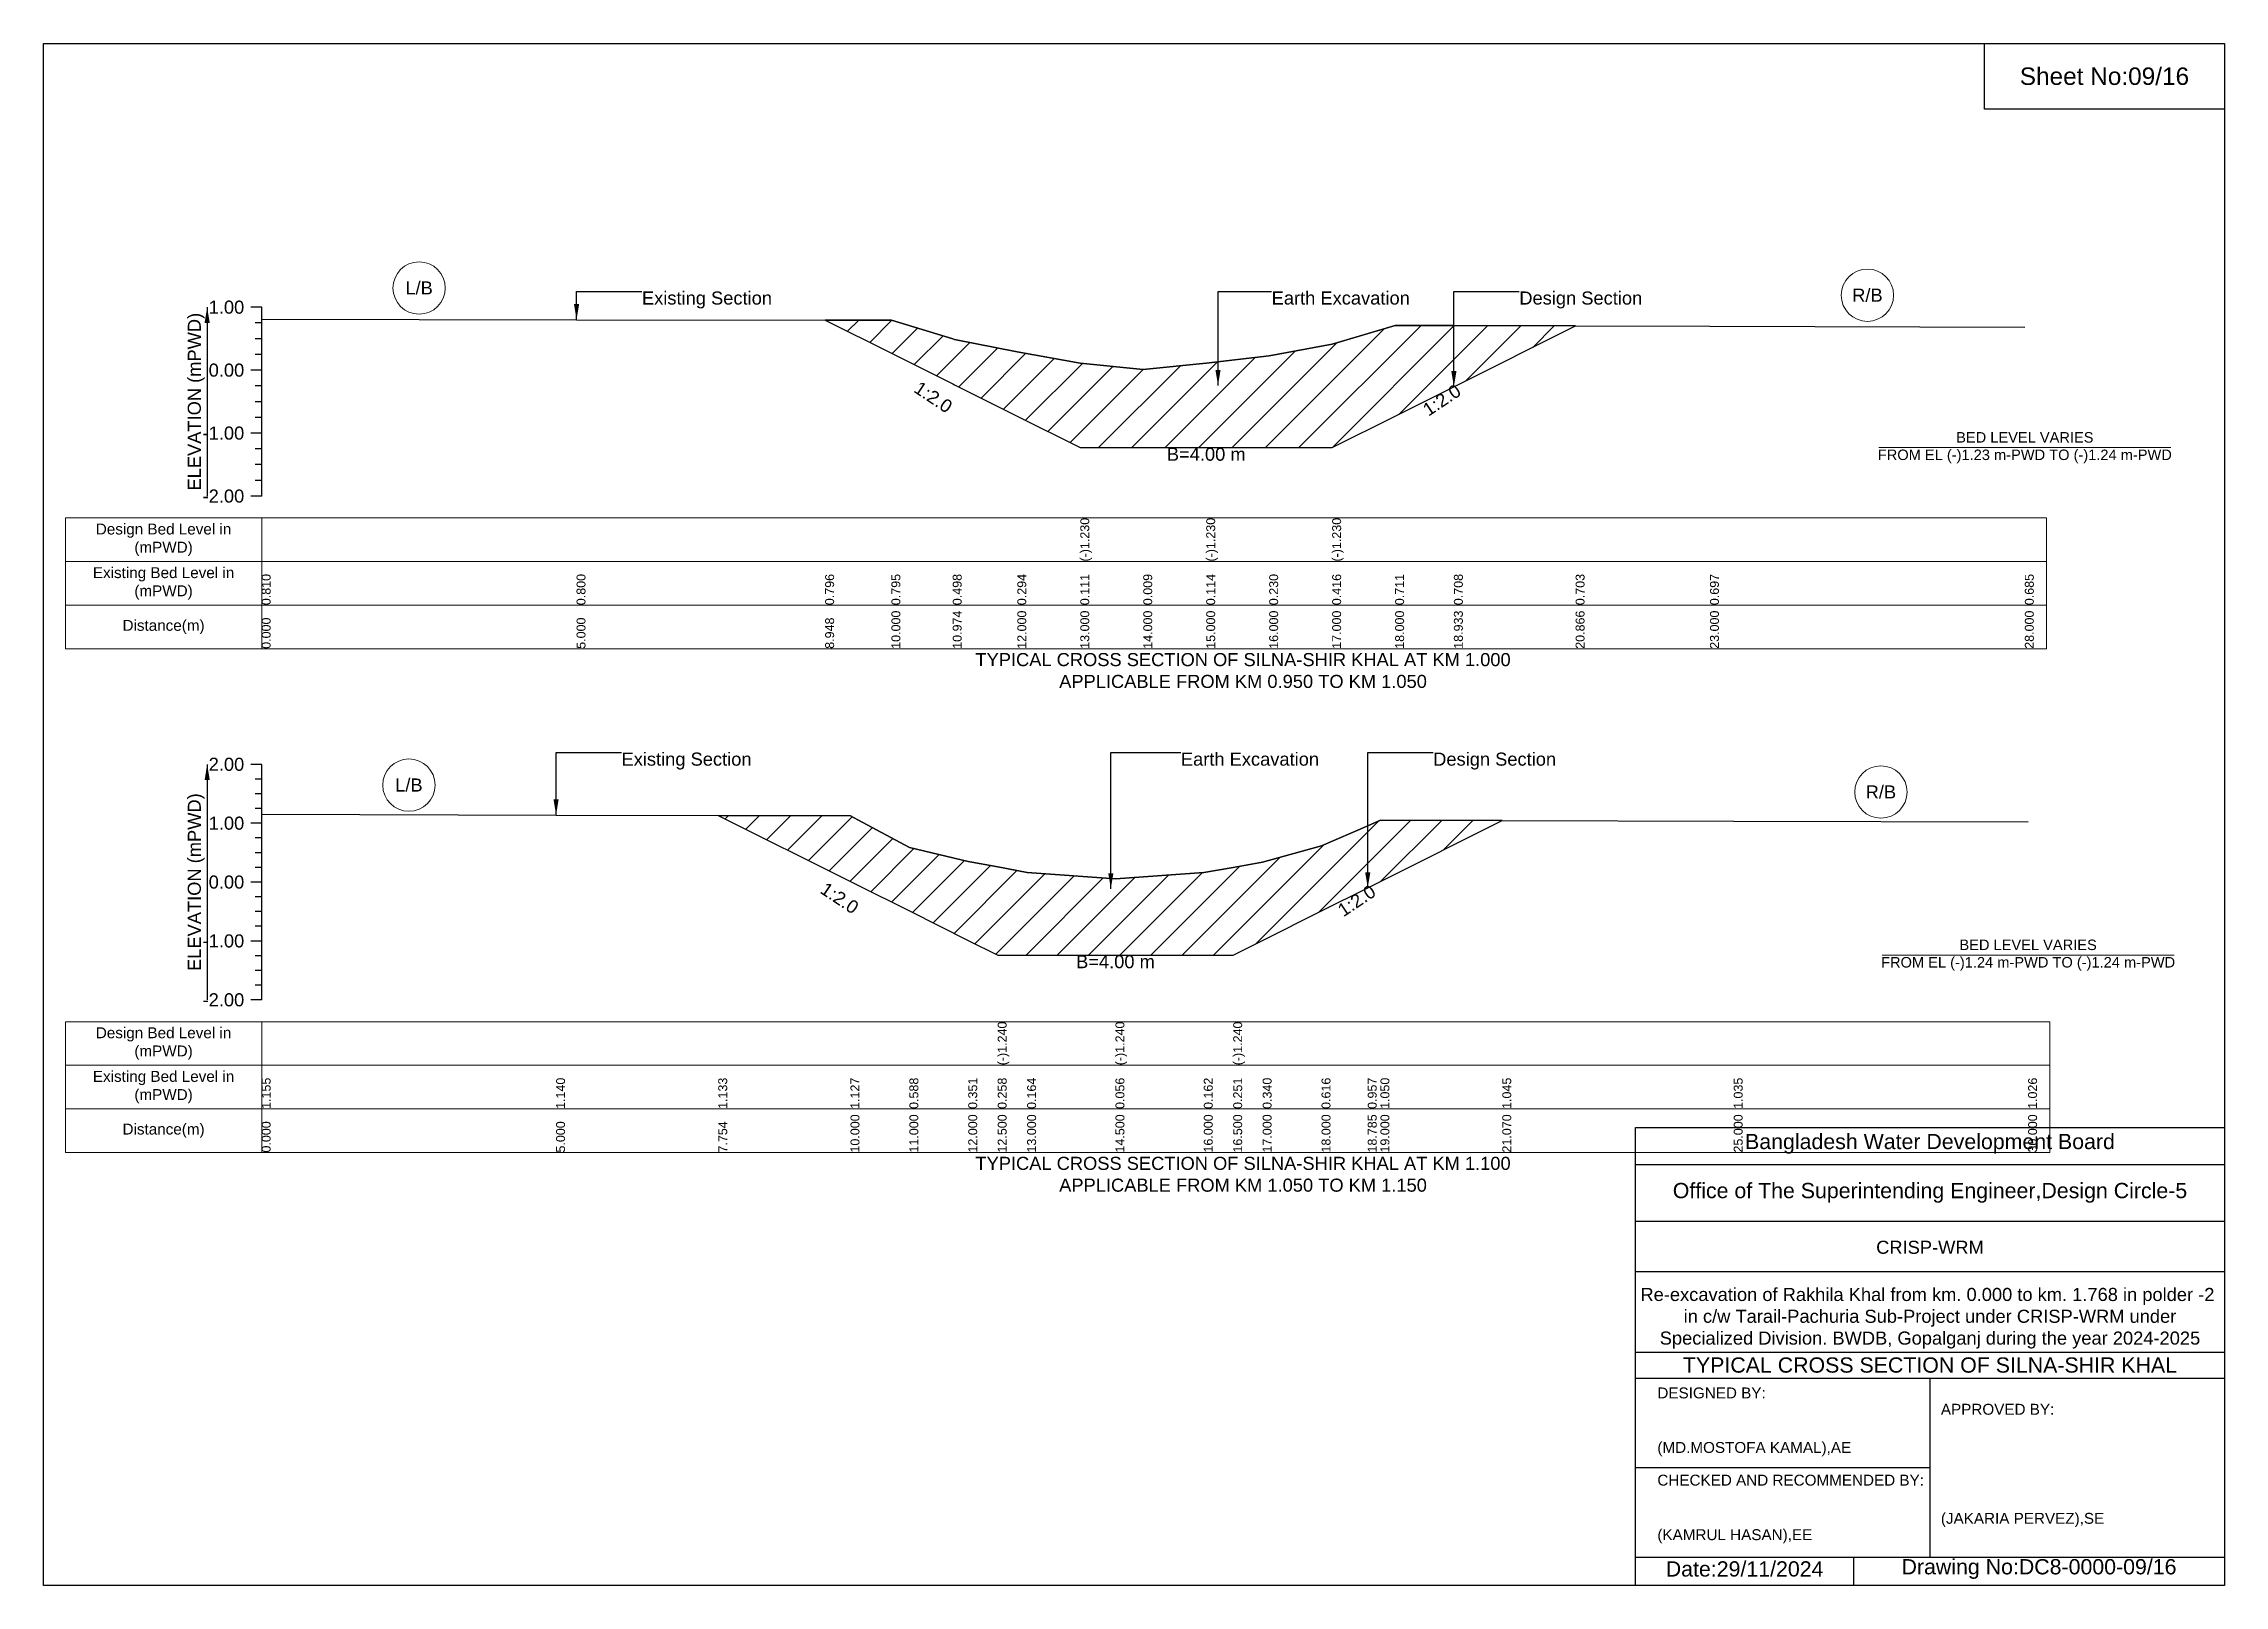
# Model space of a CAD drawing. Header units: inches. Extents: x 91000 to 258000, y -5656 to 0.
# Drawn here: x 180000 to 188000, y -5656 to 0 of the extents above; entities that cross this region are included whole.
import ezdxf

# ---------------------------------------------------------------- set-up
doc = ezdxf.new("R2010")
doc.units = ezdxf.units.IN
doc.header["$LTSCALE"] = 7
doc.header["$MEASUREMENT"] = 0
for name, color, linetype, lineweight in [('Cross section Data Border', 7, 'Continuous', 9), ('Cross Section Labels', 7, 'Continuous', 9), ('Existing_Bed_Level for Xsection', 7, 'Continuous', 25)]:
    doc.layers.add(name, color=color, linetype=linetype, lineweight=lineweight)
doc.styles.get("Standard").update_dxf_attribs({"font": 'arial.ttf'})
doc.dimstyles.get("Standard").update_dxf_attribs({"dimtxt": 0.18, "dimasz": 0.18, "dimexe": 0.18, "dimexo": 0.0625, "dimgap": 0.09, "dimtad": 0, "dimtih": 1, "dimtoh": 1, "dimdec": 4, "dimzin": 0, "dimdsep": 46, "dimtxsty": 'Standard', "dimcen": 0.09, "dimadec": 0, "dimazin": 0, "dimtfac": 1, "dimtdec": 4, "dimtofl": 0, "dimtmove": 0, "dimatfit": 3, "dimfxl": 1, "dimtolj": 1, "dimtzin": 0, "dimarcsym": 0})

msp = doc.modelspace()

# ---------------------------------------------------------------- texts
at = {"attachment_point": 5}
for s, insert, char_height in [('Sheet No:09/16', (187560, -120), 64), ('Bangladesh Water Development Board', (186920, -4036), 56), ('Office of The Superintending Engineer,Design Circle-5', (186920, -4216), 56)]:
    msp.add_mtext(s, dxfattribs=dict(at, insert=insert, char_height=char_height))
for s, insert, char_height, width, attachment_point in [('CRISP-WRM', (186920, -4416), 48, 2240, 5), ('Re-excavation of Rakhila Khal from km. 0.000 to km. 1.768 in polder -2  in c/w Tarail-Pachuria Sub-Project under CRISP-WRM under Specialized Division. BWDB, Gopalganj during the year 2024-2025', (186920, -4676), 48, 2160, 5), ('TYPICAL CROSS SECTION OF SILNA-SHIR KHAL', (186920, -4848), 56, 2240, 5), ('DESIGNED BY:^J^J^J(MD.MOSTOFA KAMAL),AE', (185920, -5056), 40, 1120, 4), ('APPROVED BY:^J^J^J^J^J^J(JAKARIA PERVEZ),SE', (186960, -5216), 40, 1120, 4), ('CHECKED AND RECOMMENDED BY:^J^J^J(KAMRUL HASAN),EE', (185920, -5376), 40, 1120, 4), ('Date:29/11/2024', (186240, -5596), 56, 1120, 5), ('Drawing No:DC8-0000-09/16', (187320, -5596), 56, 1760, 5)]:
    msp.add_mtext(s, dxfattribs=dict(insert=insert, char_height=char_height, width=width, attachment_point=attachment_point))
at = {"layer": 'Cross section Data Border', "char_height": 40, "width": 640, "attachment_point": 5}
for s, insert in [('Design Bed Level in (mPWD)', (180440, -1820.1)), ('Existing Bed Level in (mPWD)', (180440, -1980.1)), ('Distance(m)', (180440, -2140.1)), ('Design Bed Level in (mPWD)', (180440, -3668.1)), ('Existing Bed Level in (mPWD)', (180440, -3828.1)), ('Distance(m)', (180440, -3988.1))]:
    msp.add_mtext(s, dxfattribs=dict(at, insert=insert))
at = {"layer": 'Cross Section Labels'}
for s, insert, char_height, attachment_point in [('L/B', (181377.5, -896.6), 48, 5), ('Existing Section', (182195, -909.3), 48, 1), ('Earth Excavation', (184505, -909.3), 48, 1), ('Design Section', (185413.5, -909.3), 48, 1), ('R/B', (186690.5, -923), 48, 5), ('BED LEVEL VARIES ^JFROM EL (-)1.23 m-PWD TO (-)1.24 m-PWD', (187268, -1482.2), 38.4, 5), ('B=4.00 m', (184265, -1482.2), 48, 2), ('TYPICAL CROSS SECTION OF SILNA-SHIR KHAL AT KM 1.000^JAPPLICABLE FROM KM 0.950 TO KM 1.050', (184400, -2300.1), 48, 5), ('Existing Section', (182120, -2600.9), 48, 1), ('Earth Excavation', (184172, -2600.9), 48, 1), ('Design Section', (185097.5, -2600.9), 48, 1), ('L/B', (181340, -2720.2), 48, 5), ('R/B', (186740, -2745.5), 48, 5), ('B=4.00 m', (183932, -3343.9), 48, 2), ('BED LEVEL VARIES ^JFROM EL (-)1.24 m-PWD TO (-)1.24 m-PWD', (187280, -3343.9), 38.4, 5), ('TYPICAL CROSS SECTION OF SILNA-SHIR KHAL AT KM 1.100^JAPPLICABLE FROM KM 1.050 TO KM 1.150', (184400, -4148.1), 48, 5)]:
    msp.add_mtext(s, dxfattribs=dict(at, insert=insert, char_height=char_height, attachment_point=attachment_point))
at = {"layer": 'Cross Section Labels', "char_height": 48, "attachment_point": 2}
for insert, rotation in [((183277.2, -1277.1), 326.30993), ((185115.8, -1287.8), 33.69007), ((182933.5, -3114.7), 326.30993), ((184803.5, -3124.2), 33.69007)]:
    msp.add_mtext('1:2.0', dxfattribs=dict(at, insert=insert, rotation=rotation))
at = {"layer": 'Existing_Bed_Level for Xsection', "char_height": 48, "attachment_point": 6}
for s, insert in [('1.00', (180736, -967.1)), ('0.00', (180736, -1198.1)), ('-1.00', (180736, -1429.1)), ('-2.00', (180736, -1660.1)), ('2.00', (180736, -2644.1)), ('1.00', (180736, -2860.1)), ('0.00', (180736, -3076.1)), ('-1.00', (180736, -3292.1)), ('-2.00', (180736, -3508.1))]:
    msp.add_mtext(s, dxfattribs=dict(at, insert=insert))
at = {"layer": 'Existing_Bed_Level for Xsection', "rotation": 90}
for s, insert, char_height, attachment_point in [('ELEVATION (mPWD)', (180560, -1313.6), 48, 5), ('(-)1.230', (183803, -1900.1), 32.8, 1), ('(-)1.230', (184265, -1900.1), 32.8, 1), ('(-)1.230', (184727, -1900.1), 32.8, 1), ('0.810', (180800, -2060.1), 32.8, 1), ('0.800', (181955, -2060.1), 32.8, 1), ('0.796', (182867, -2060.1), 32.8, 1), ('0.795', (183110, -2060.1), 32.8, 1), ('0.498', (183335, -2060.1), 32.8, 1), ('0.294', (183572, -2060.1), 32.8, 1), ('0.111', (183803, -2060.1), 32.8, 1), ('0.009', (184034, -2060.1), 32.8, 1), ('0.114', (184265, -2060.1), 32.8, 1), ('0.230', (184496, -2060.1), 32.8, 1), ('0.416', (184727, -2060.1), 32.8, 1), ('0.711', (184958, -2060.1), 32.8, 1), ('0.708', (185173.5, -2060.1), 32.8, 1), ('0.703', (185620, -2060.1), 32.8, 1), ('0.697', (186113, -2060.1), 32.8, 1), ('0.685', (187268, -2060.1), 32.8, 1), ('0.000', (180800, -2220.1), 32.8, 1), ('5.000', (181955, -2220.1), 32.8, 1), ('8.948', (182867, -2220.1), 32.8, 1), ('10.000', (183110, -2220.1), 32.8, 1), ('10.974', (183335, -2220.1), 32.8, 1), ('12.000', (183572, -2220.1), 32.8, 1), ('13.000', (183803, -2220.1), 32.8, 1), ('14.000', (184034, -2220.1), 32.8, 1), ('15.000', (184265, -2220.1), 32.8, 1), ('16.000', (184496, -2220.1), 32.8, 1), ('17.000', (184727, -2220.1), 32.8, 1), ('18.000', (184958, -2220.1), 32.8, 1), ('18.933', (185173.5, -2220.1), 32.8, 1), ('20.866', (185620, -2220.1), 32.8, 1), ('23.000', (186113, -2220.1), 32.8, 1), ('28.000', (187268, -2220.1), 32.8, 1), ('ELEVATION (mPWD)', (180560, -3076.1), 48, 5), ('(-)1.240', (183500, -3748.1), 32.8, 1), ('(-)1.240', (183932, -3748.1), 32.8, 1), ('(-)1.240', (184364, -3748.1), 32.8, 1), ('1.155', (180800, -3908.1), 32.8, 1), ('1.140', (181880, -3908.1), 32.8, 1), ('1.133', (182474.9, -3908.1), 32.8, 1), ('1.127', (182960, -3908.1), 32.8, 1), ('0.588', (183176, -3908.1), 32.8, 1), ('0.351', (183392, -3908.1), 32.8, 1), ('0.258', (183500, -3908.1), 32.8, 1), ('0.164', (183608, -3908.1), 32.8, 1), ('0.056', (183932, -3908.1), 32.8, 1), ('0.162', (184256, -3908.1), 32.8, 1), ('0.251', (184364, -3908.1), 32.8, 1), ('0.340', (184472, -3908.1), 32.8, 1), ('0.616', (184688, -3908.1), 32.8, 1), ('0.957', (184857.5, -3908.1), 32.8, 1), ('1.050', (184904, -3908.1), 32.8, 1), ('1.045', (185351, -3908.1), 32.8, 1), ('1.035', (186200, -3908.1), 32.8, 1), ('1.026', (187280, -3908.1), 32.8, 1), ('0.000', (180800, -4068.1), 32.8, 1), ('5.000', (181880, -4068.1), 32.8, 1), ('7.754', (182474.9, -4068.1), 32.8, 1), ('10.000', (182960, -4068.1), 32.8, 1), ('11.000', (183176, -4068.1), 32.8, 1), ('12.000', (183392, -4068.1), 32.8, 1), ('12.500', (183500, -4068.1), 32.8, 1), ('13.000', (183608, -4068.1), 32.8, 1), ('14.500', (183932, -4068.1), 32.8, 1), ('16.000', (184256, -4068.1), 32.8, 1), ('16.500', (184364, -4068.1), 32.8, 1), ('17.000', (184472, -4068.1), 32.8, 1), ('18.000', (184688, -4068.1), 32.8, 1), ('18.785', (184857.5, -4068.1), 32.8, 1), ('19.000', (184904, -4068.1), 32.8, 1), ('21.070', (185351, -4068.1), 32.8, 1), ('25.000', (186200, -4068.1), 32.8, 1), ('30.000', (187280, -4068.1), 32.8, 1)]:
    msp.add_mtext(s, dxfattribs=dict(at, insert=insert, char_height=char_height, attachment_point=attachment_point))

# ---------------------------------------------------------------- hatches: boundary and pattern name
at = {"layer": 'Existing_Bed_Level for Xsection'}
h = msp.add_hatch(dxfattribs=at)
h.set_pattern_fill('ANSI31', color=256, scale=693, style=0)
h.paths.add_polyline_path([(182867, -1014.2), (183110, -1135.7), (183335, -1248.2), (183341, -1251.2), (183572, -1366.7), (183803, -1482.2), (184034, -1482.2), (184265, -1482.2), (184496, -1482.2), (184727, -1482.2), (184958, -1366.7), (185173.5, -1259), (185620, -1035.7), (185173.5, -1034.4), (184958, -1033.8), (184727, -1102), (184496, -1144.9), (184265, -1171.7), (184034, -1196), (183803, -1172.4), (183572, -1130.2), (183341, -1084.9), (183335, -1083.1), (183110, -1014.4)])
h = msp.add_hatch(dxfattribs=at)
h.set_pattern_fill('ANSI31', color=256, scale=648, style=0)
h.paths.add_polyline_path([(182474.9, -2831.4), (182960, -3073.9), (182987.5, -3087.7), (183176, -3181.9), (183392, -3289.9), (183500, -3343.9), (183608, -3343.9), (183932, -3343.9), (184256, -3343.9), (184364, -3343.9), (184472, -3289.9), (184688, -3181.9), (184857.5, -3097.2), (184904, -3073.9), (185351, -2850.4), (184904, -2849.3), (184857.5, -2869.5), (184688, -2943), (184472, -3002.7), (184364, -3021.9), (184256, -3041.1), (183932, -3064), (183608, -3040.7), (183500, -3020.5), (183392, -3000.3), (183176, -2949.1), (182987.5, -2847.5), (182960, -2832.7)])

# ---------------------------------------------------------------- linework, layer by layer
for points in [[(180000, 0), (188000, 0), (188000, -5656), (180000, -5656)], [(187120, 0), (188000, 0), (188000, -240), (187120, -240)]]:
    msp.add_lwpolyline(points, close=True)
for points in [[(185840, -5656), (185840, -3976), (188000, -3976)], [(185840, -4112), (188000, -4112)], [(185840, -4320), (188000, -4320)], [(185840, -4504), (188000, -4504)], [(185840, -4800), (188000, -4800)], [(185840, -4896), (188000, -4896)], [(186920, -4896), (186920, -5552)], [(185840, -5224), (186920, -5224)], [(185840, -5552), (188000, -5552)], [(186640, -5552), (186640, -5656)]]:
    msp.add_lwpolyline(points)
at = {"layer": 'Cross section Data Border'}
for points in [[(180080, -1740.1), (187348, -1740.1), (187348, -2220.1), (180080, -2220.1)], [(180080, -3588.1), (187360, -3588.1), (187360, -4068.1), (180080, -4068.1)]]:
    msp.add_lwpolyline(points, close=True, dxfattribs=at)
for points in [[(180800, -1740.1), (180800, -2220.1)], [(180080, -1900.1), (187348, -1900.1)], [(180080, -2060.1), (187348, -2060.1)], [(180800, -3588.1), (180800, -4068.1)], [(180080, -3748.1), (187360, -3748.1)], [(180080, -3908.1), (187360, -3908.1)]]:
    msp.add_lwpolyline(points, dxfattribs=at)
at = {"layer": 'Cross Section Labels'}
for points in [[(186732.2, -1482.2), (187803.8, -1482.2)], [(186744.2, -3343.9), (187815.8, -3343.9)]]:
    msp.add_lwpolyline(points, dxfattribs=at)
for centre in [(181377.5, -896.6), (186690.5, -923), (181340, -2720.2), (186740, -2745.5)]:
    msp.add_circle(centre, 96, dxfattribs=at)
at = {"layer": 'Existing_Bed_Level for Xsection'}
for points in [[(180800, -967.1), (180760, -967.1)], [(180800, -1024.8), (180776, -1024.8)], [(180800, -1660.1), (180800, -1429.1), (180800, -1198.1), (180800, -967.1)], [(180800, -1011), (181955, -1013.3), (182867, -1014.2), (183110, -1014.4), (183335, -1083.1), (183341, -1084.9), (183572, -1130.2), (183803, -1172.4), (183803, -1172.4), (184034, -1196), (184265, -1171.7), (184265, -1171.7), (184496, -1144.9), (184727, -1102), (184727, -1102), (184958, -1033.8), (185173.5, -1034.4), (185620, -1035.7), (186113, -1037.1), (187268, -1039.8)], [(180800, -1082.6), (180776, -1082.6)], [(180800, -1198.1), (180760, -1198.1)], [(180800, -1140.3), (180776, -1140.3)], [(180800, -1255.8), (180776, -1255.8)], [(180800, -1313.6), (180776, -1313.6)], [(180800, -1429.1), (180760, -1429.1)], [(180800, -1371.3), (180776, -1371.3)], [(180800, -1486.8), (180776, -1486.8)], [(180800, -1544.6), (180776, -1544.6)], [(180800, -1660.1), (180760, -1660.1)], [(180800, -1602.3), (180776, -1602.3)], [(180800, -2644.1), (180760, -2644.1)], [(180800, -2698.1), (180776, -2698.1)], [(180800, -3508.1), (180800, -3292.1), (180800, -3076.1), (180800, -2860.1), (180800, -2644.1)], [(180800, -2752.1), (180776, -2752.1)], [(180800, -2860.1), (180760, -2860.1)], [(180800, -2806.1), (180776, -2806.1)], [(180800, -2826.6), (181880, -2829.9), (182474.9, -2831.4), (182960, -2832.7), (182987.5, -2847.5), (183176, -2949.1), (183392, -3000.3), (183500, -3020.5), (183500, -3020.5), (183608, -3040.7), (183932, -3064), (183932, -3064), (184256, -3041.1), (184364, -3021.9), (184364, -3021.9), (184472, -3002.7), (184688, -2943), (184857.5, -2869.5), (184904, -2849.3), (185351, -2850.4), (186200, -2852.5), (187280, -2854.5)], [(180800, -2914.1), (180776, -2914.1)], [(180800, -2968.1), (180776, -2968.1)], [(180800, -3022.1), (180776, -3022.1)], [(180800, -3076.1), (180760, -3076.1)], [(180800, -3130.1), (180776, -3130.1)], [(180800, -3184.1), (180776, -3184.1)], [(180800, -3238.1), (180776, -3238.1)], [(180800, -3292.1), (180760, -3292.1)], [(180800, -3346.1), (180776, -3346.1)], [(180800, -3400.1), (180776, -3400.1)], [(180800, -3508.1), (180760, -3508.1)], [(180800, -3454.1), (180776, -3454.1)]]:
    msp.add_lwpolyline(points, dxfattribs=at)
for points in [[(182867, -1014.2), (183110, -1135.7), (183335, -1248.2), (183341, -1251.2), (183572, -1366.7), (183803, -1482.2), (183803, -1482.2), (184034, -1482.2), (184265, -1482.2), (184265, -1482.2), (184496, -1482.2), (184727, -1482.2), (184727, -1482.2), (184958, -1366.7), (185173.5, -1259), (185620, -1035.7), (185620, -1035.7), (185620, -1035.7), (185173.5, -1034.4), (184958, -1033.8), (184727, -1102), (184727, -1102), (184496, -1144.9), (184265, -1171.7), (184265, -1171.7), (184034, -1196), (183803, -1172.4), (183803, -1172.4), (183572, -1130.2), (183341, -1084.9), (183335, -1083.1), (183110, -1014.4)], [(182474.9, -2831.4), (182474.9, -2831.4), (182960, -3073.9), (182987.5, -3087.7), (183176, -3181.9), (183392, -3289.9), (183500, -3343.9), (183500, -3343.9), (183608, -3343.9), (183932, -3343.9), (183932, -3343.9), (184256, -3343.9), (184364, -3343.9), (184364, -3343.9), (184472, -3289.9), (184688, -3181.9), (184857.5, -3097.2), (184904, -3073.9), (185351, -2850.4), (184904, -2849.3), (184857.5, -2869.5), (184688, -2943), (184472, -3002.7), (184364, -3021.9), (184364, -3021.9), (184256, -3041.1), (183932, -3064), (183932, -3064), (183608, -3040.7), (183500, -3020.5), (183500, -3020.5), (183392, -3000.3), (183176, -2949.1), (182987.5, -2847.5), (182960, -2832.7), (182474.9, -2831.4)]]:
    msp.add_lwpolyline(points, close=True, dxfattribs=at)

msp.set_redraw_order([(e.dxf.handle, doc.entitydb.next_handle()) for e in msp.query("TEXT MTEXT ATTDEF DIMENSION ARC_DIMENSION")])  # texts and dimensions are drawn at this point

# ---------------------------------------------------------------- leaders
at = {"layer": 'Cross Section Labels', "annotation_type": 0, "has_hookline": 1, "hookline_direction": 0}
for points, text_width in [([(181955, -1013.3), (181955, -909.3), (182194.9, -909.3)], 467.2), ([(184308.2, -1254.5), (184308.2, -909.3), (184504.9, -909.3)], 497), ([(185173.5, -1259), (185173.5, -909.3), (185413.4, -909.3)], 441.2), ([(181880, -2829.9), (181880, -2600.9), (182119.9, -2600.9)], 467.2), ([(183915, -3100.9), (183915, -2600.9), (184171.9, -2600.9)], 497), ([(184857.5, -3097.2), (184857.5, -2600.9), (185097.4, -2600.9)], 441.2)]:
    msp.add_leader(points, dimstyle='Standard', override={"dimasz": 57.6}, dxfattribs=dict(at, text_width=text_width))
at = {"layer": 'Existing_Bed_Level for Xsection'}
for points in [[(180600, -967.1), (180600, -1660.1)], [(180600, -2644.1), (180600, -3508.1)]]:
    msp.add_leader(points, dimstyle='Standard', override={"dimasz": 57.6}, dxfattribs=at)

doc.saveas('drawing.dxf')
